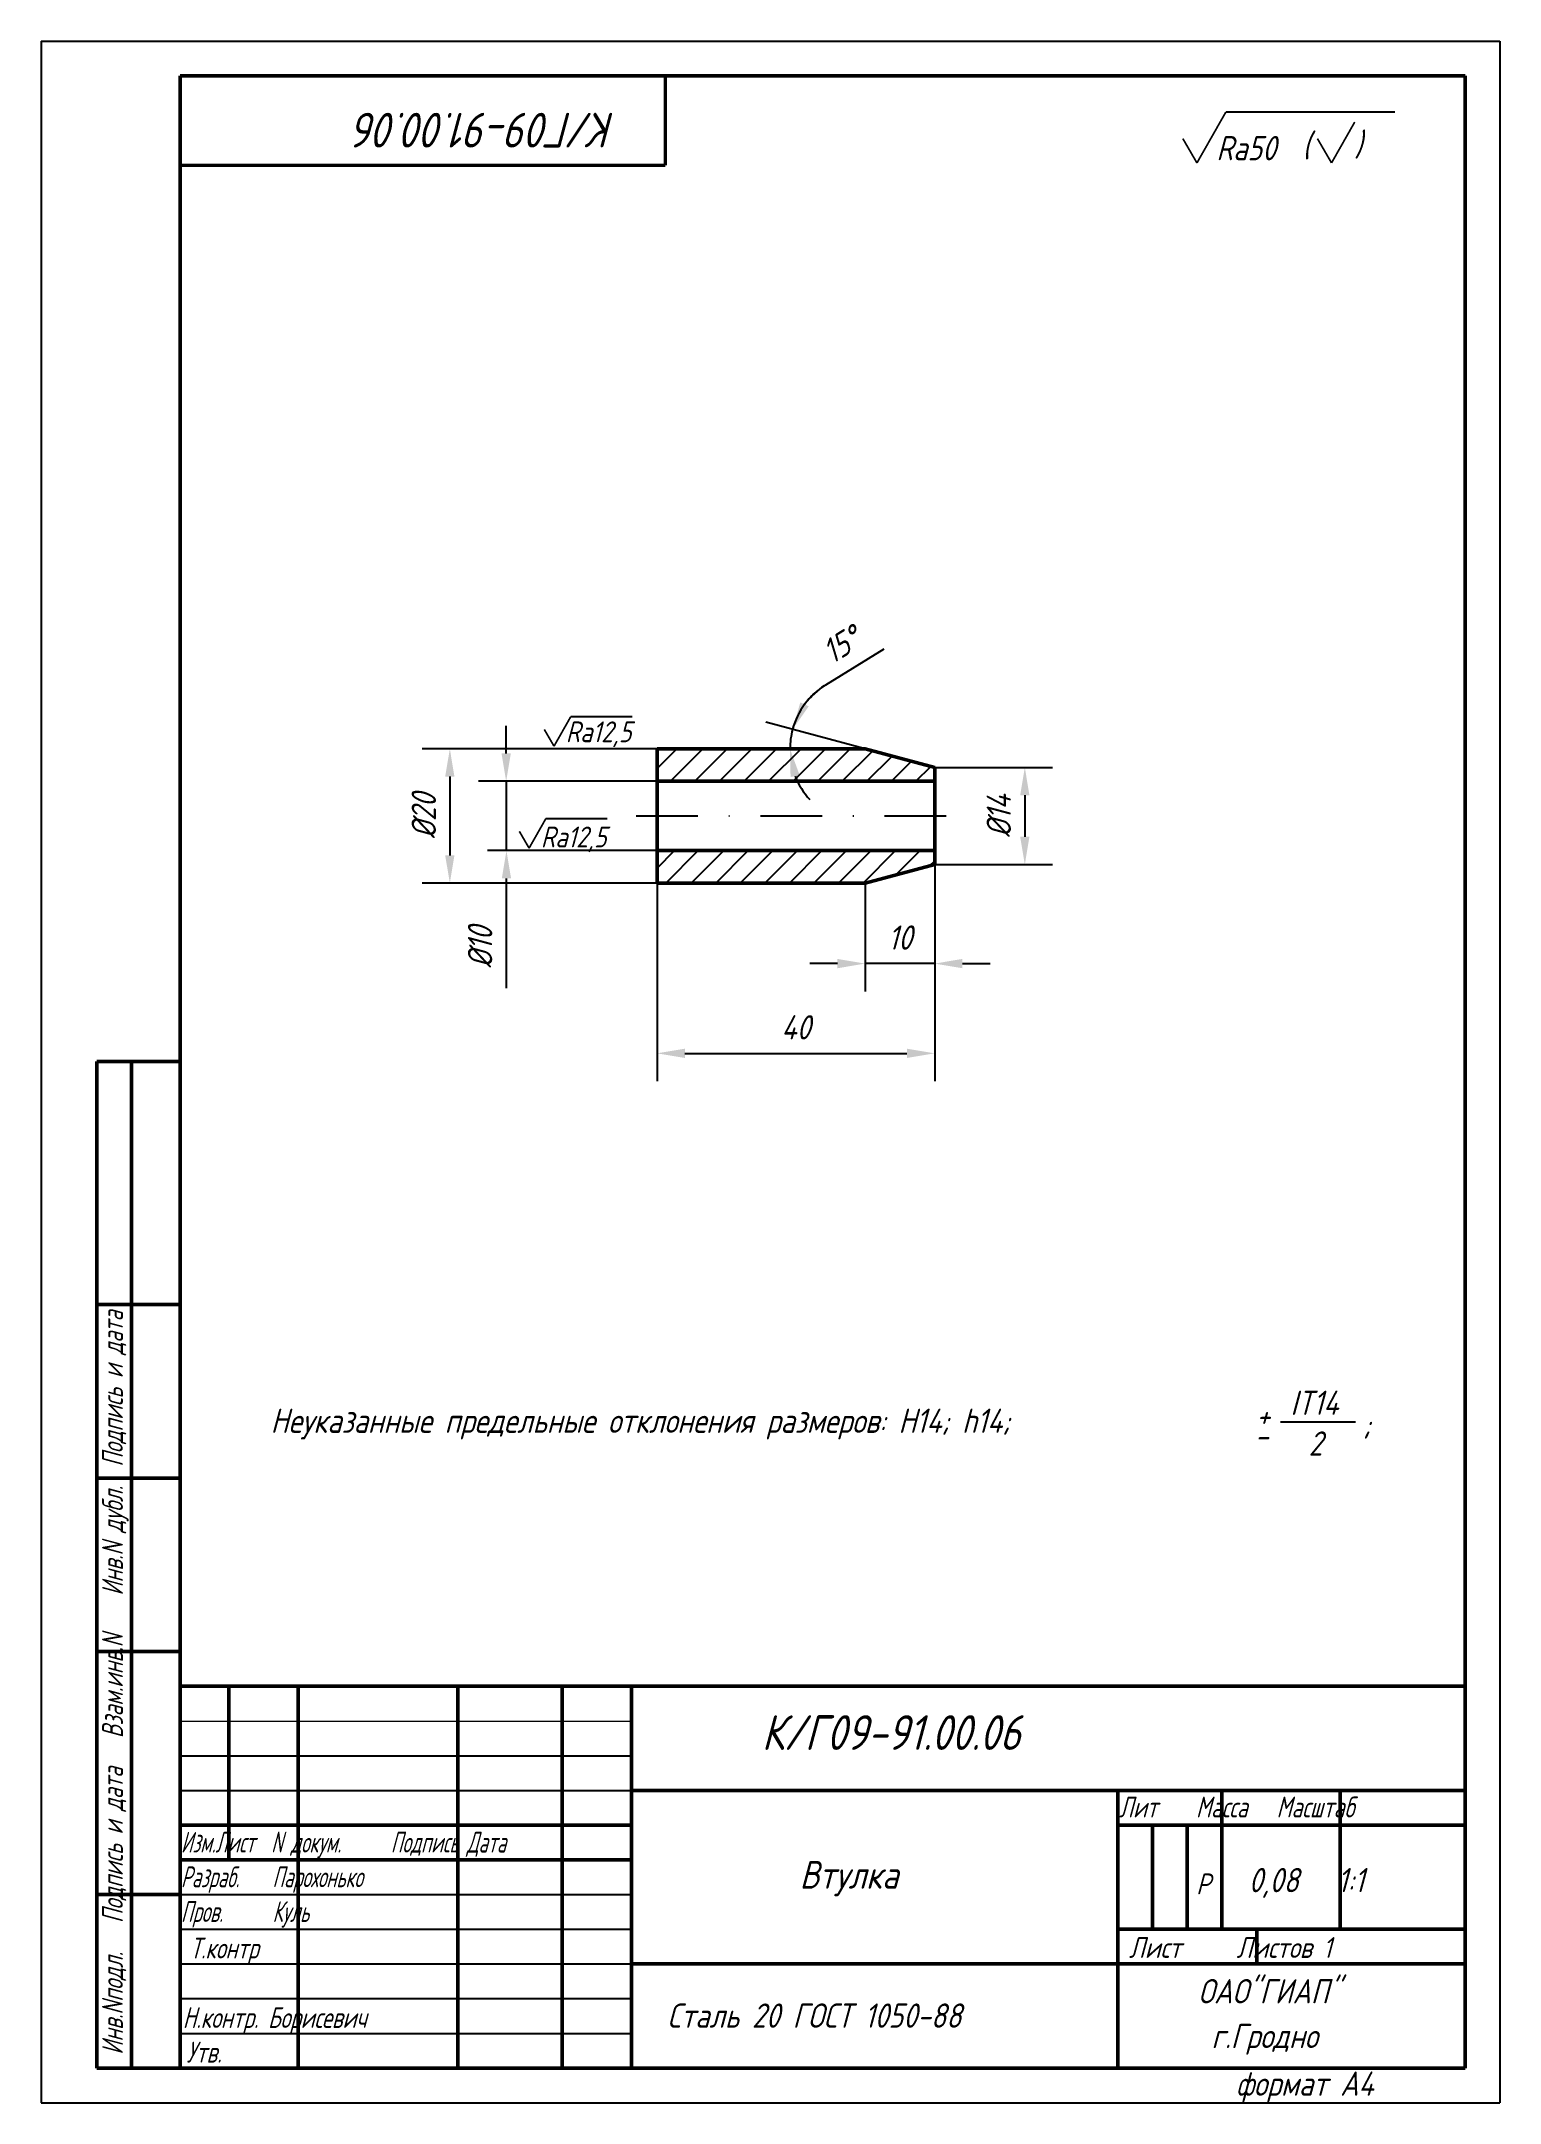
# Model space of a CAD drawing. Header units: inches. Extents: x 1065 to 7392, y 1020 to 3127.
# Drawn here: x 7181.9 to 7391.9, y 1029.4 to 1326.4 of the extents above; entities that cross this region are included whole.
import ezdxf

# ---------------------------------------------------------------- set-up
doc = ezdxf.new("R2010")
doc.units = ezdxf.units.IN
doc.header["$LTSCALE"] = 0.7
doc.header["$MEASUREMENT"] = 0
doc.linetypes.add('DASHDOT', pattern=[25.4, 12.7, -6.35, 0, -6.35])
doc.styles.add('ROMANC', font='romanc', dxfattribs={"width": 0.8, "oblique": 15, "height": 3.5})
doc.styles.get("Standard").update_dxf_attribs({"font": 'romand.shx', "width": 0.8, "oblique": 15, "height": 3.5})
doc.dimstyles.get("Standard").update_dxf_attribs({"dimtxt": 3.5, "dimasz": 4, "dimexe": 4, "dimexo": 0, "dimgap": 2, "dimtad": 1, "dimdec": 0, "dimdsep": 46, "dimtxsty": 'Standard', "dimcen": 0.09, "dimadec": 0, "dimazin": 0, "dimtfac": 1, "dimtdec": 0, "dimtmove": 0, "dimatfit": 3, "dimfxl": 0, "dimtolj": 1, "dimtzin": 0, "dimlwd": 25, "dimlwe": 25, "dimarcsym": 0})

msp = doc.modelspace()

# ---------------------------------------------------------------- texts
at = {"style": 'ROMANC', "oblique": 15, "width": 0.8}
for s, p in [('(', (7363.46, 1309.73)), (')', (7370.96, 1309.86))]:
    msp.add_text(s, height=3.5, dxfattribs=at).set_placement(p)
at = {"lineweight": 35, "insert": (7264.6, 1311.12), "char_height": 5, "width": 116.2188, "attachment_point": 1, "rotation": 180}
msp.add_mtext('К/Г09-91.00.06 ', dxfattribs=at)
at = {"lineweight": 25, "attachment_point": 1}
for s, insert, char_height, width in [('Ra50', (7351.06, 1312.78), 3.5, 29.1251), ('Ra12,5', (7257.39, 1228.44), 3, 25.3892), ('Ra12,5', (7253.8, 1213.29), 3, 25.3892), ('IT14', (7361.74, 1132.03), 3.5, 19.7907), (' Неуказанные предельные отклонения размеров: H14; h14; ', (7213.03, 1129.44), 3.5, 158.004), ('+', (7356.79, 1130.21), 3.5, 4.3989), ('2', (7364.35, 1126.16), 3.5, 17.1446), (';', (7372.17, 1128.88), 3.5, 9.0235), ('-', (7356.56, 1127.28), 3.5, 6.6548), ('{\\W0.7;Лит    Масса   Масштаб}', (7337.07, 1073.54), 3, 48.3624), ('{\\W0.6; Изм.Лист  N докум.      Подпись Дата\\P Разраб.    Парохонько\\P Пров.      Куль}', (7200.79, 1068.48), 3, 75.9719), ('0,08   1:1', (7355.72, 1063.26), 3.5, 30.5998), ('Р', (7348.15, 1062.46), 3, 4.7355), ('{\\W0.7;Т.контр}', (7203.3, 1053.22), 3, 65.7648), ('Лист     Листов 1', (7338.48, 1053.3), 3, 49.4707), ('{\\W0.7; Н.контр. Борисевич}', (7200.85, 1043.21), 3, 40.546), ('Сталь 20 ГОСТ 1050-88', (7272.01, 1043.74), 3.5, 67.3789), ('г.Гродно', (7350.37, 1040.81), 3.5, 35.0627), ('{\\W0.7;Утв.     }', (7202.79, 1038.22), 3, 39.2217), ('формат А4', (7353.89, 1033.94), 3.5, 32.7454)]:
    msp.add_mtext(s, dxfattribs=dict(at, insert=insert, char_height=char_height, width=width))
at = {"lineweight": 25, "char_height": 3.5, "attachment_point": 5, "rotation": 90}
for s, insert in [('\\A1;%%C20', (7236.95, 1214.81)), ('\\A1;%%C10', (7245.06, 1195.9))]:
    msp.add_mtext(s, dxfattribs=dict(at, insert=insert))
at = {"lineweight": 25, "insert": (7190.63, 1034.95), "char_height": 3, "width": 144.2887, "attachment_point": 1, "rotation": 90}
msp.add_mtext('{\\W0.7; Инв.Nподл.   Подпись и дата   Взам.инв.N    Инв.N дубл.  Подпись и дата}', dxfattribs=at)
at = {"lineweight": 35, "attachment_point": 1}
for s, insert, char_height, width in [('К/Г09-91.00.06', (7285.6, 1085.27), 5, 116.2188), ('ОАО"ГИАП"', (7348.45, 1047.25), 3.5, 36.171)]:
    msp.add_mtext(s, dxfattribs=dict(at, insert=insert, char_height=char_height, width=width))
at = {"lineweight": 30, "insert": (7291.06, 1064.27), "char_height": 4, "width": 61.9449, "attachment_point": 1}
msp.add_mtext('Втулка', dxfattribs=at)

# ---------------------------------------------------------------- blocks, each defined once
blk = doc.blocks.new('*D433')
at = {"color": 0, "lineweight": 25}
for p, q in [((7294.82, 1233.71), (7303.22, 1238.89)), ((7300.51, 1224.49), (7286.18, 1228.33))]:
    blk.add_line(p, q, dxfattribs=at)
for start, end in [(121.662, 165), (122.4436, 143.7218), (165, 180), (201.2782, 222.5564)]:
    blk.add_arc((7300.51, 1224.49), 10.83, start, end, dxfattribs=at)
for points in [[(7292.37, 1230.61), (7291.17, 1231.19), (7290.04, 1227.29)], [(7289.76, 1220.43), (7291.07, 1220.68), (7289.67, 1224.49)]]:
    blk.add_solid(points, dxfattribs=at)
at = {"layer": 'DEFPOINTS', "color": 0, "lineweight": 25}
for p in [(7270.54, 1224.49), (7289.71, 1225.43), (7300.51, 1224.49), (7300.51, 1224.49), (7310.51, 1221.81)]:
    blk.add_point(p, dxfattribs=at)
at = {"color": 0, "lineweight": 25, "insert": (7297.05, 1239.49), "char_height": 3.5, "attachment_point": 5, "rotation": 31.662}
blk.add_mtext('\\A1;15°', dxfattribs=at)
blk = doc.blocks.new('*D434')
at = {"color": 0, "lineweight": 25}
for p, q in [((7310.51, 1221.81), (7327.49, 1221.81)), ((7323.49, 1217.81), (7323.49, 1211.82)), ((7310.51, 1207.82), (7327.49, 1207.82))]:
    blk.add_line(p, q, dxfattribs=at)
for points in [[(7322.82, 1217.81), (7324.15, 1217.81), (7323.49, 1221.81)], [(7322.82, 1211.82), (7324.15, 1211.82), (7323.49, 1207.82)]]:
    blk.add_solid(points, dxfattribs=at)
at = {"layer": 'DEFPOINTS', "color": 0, "lineweight": 25}
for p in [(7310.51, 1221.81), (7310.51, 1207.82), (7323.49, 1207.82)]:
    blk.add_point(p, dxfattribs=at)
at = {"color": 0, "lineweight": 25, "insert": (7319.74, 1214.81), "char_height": 3.5, "attachment_point": 5, "rotation": 90}
blk.add_mtext('\\A1;%%C14', dxfattribs=at)
blk = doc.blocks.new('*D435')
at = {"color": 0, "lineweight": 25}
for p, q in [((7310.51, 1207.82), (7310.51, 1189.55)), ((7300.51, 1205.14), (7300.51, 1189.55)), ((7296.51, 1193.55), (7292.51, 1193.55)), ((7310.51, 1193.55), (7300.51, 1193.55)), ((7314.51, 1193.55), (7318.51, 1193.55))]:
    blk.add_line(p, q, dxfattribs=at)
for points in [[(7296.51, 1194.22), (7296.51, 1192.88), (7300.51, 1193.55)], [(7314.51, 1194.22), (7314.51, 1192.88), (7310.51, 1193.55)]]:
    blk.add_solid(points, dxfattribs=at)
at = {"layer": 'DEFPOINTS', "color": 0, "lineweight": 25}
for p in [(7310.51, 1207.82), (7300.51, 1205.14), (7300.51, 1193.55)]:
    blk.add_point(p, dxfattribs=at)
at = {"color": 0, "lineweight": 25, "insert": (7305.51, 1197.3), "char_height": 3.5, "attachment_point": 5}
blk.add_mtext('\\A1;10', dxfattribs=at)
blk = doc.blocks.new('*D436')
at = {"color": 0, "lineweight": 25}
for p, q in [((7310.51, 1207.82), (7310.51, 1176.62)), ((7270.54, 1205.14), (7270.54, 1176.62)), ((7274.54, 1180.62), (7306.51, 1180.62))]:
    blk.add_line(p, q, dxfattribs=at)
for points in [[(7274.54, 1181.29), (7274.54, 1179.95), (7270.54, 1180.62)], [(7306.51, 1181.29), (7306.51, 1179.95), (7310.51, 1180.62)]]:
    blk.add_solid(points, dxfattribs=at)
at = {"layer": 'DEFPOINTS', "color": 0, "lineweight": 25}
for p in [(7310.51, 1207.82), (7270.54, 1205.14), (7310.51, 1180.62)]:
    blk.add_point(p, dxfattribs=at)
at = {"color": 0, "lineweight": 25, "insert": (7290.52, 1184.37), "char_height": 3.5, "attachment_point": 5}
blk.add_mtext('\\A1;40', dxfattribs=at)

# ---------------------------------------------------------------- dimensions: what is measured, and where the dimension line sits
at = {"lineweight": 25}
dim = msp.add_angular_dim_2l(base=(7289.71, 1225.43), line1=((7300.51, 1224.49), (7270.54, 1224.49)), line2=((7310.51, 1221.81), (7300.51, 1224.49)), dimstyle='Standard', dxfattribs=at)
dim.commit()
dim.dimension.update_dxf_attribs({"geometry": '*D433', "text_midpoint": (7297.05, 1239.49)})
dim = msp.add_linear_dim(base=(7323.49, 1207.82), p1=(7310.51, 1221.81), p2=(7310.51, 1207.82), angle=90, text='%%C14', dimstyle='Standard', dxfattribs=at)
dim.commit()
dim.dimension.update_dxf_attribs({"geometry": '*D434', "text_midpoint": (7319.74, 1214.81)})
for base, p1, p2, picture, middle in [((7310.51, 1180.62), (7270.54, 1205.14), (7310.51, 1207.82), '*D436', (7290.52, 1184.37)), ((7300.51, 1193.55), (7310.51, 1207.82), (7300.51, 1205.14), '*D435', (7305.51, 1197.3))]:
    dim = msp.add_linear_dim(base=base, p1=p1, p2=p2, dimstyle='Standard', dxfattribs=at)
    dim.commit()
    dim.dimension.update_dxf_attribs({"geometry": picture, "text_midpoint": middle})

# ---------------------------------------------------------------- linework, layer by layer
for p, q in [((7181.87, 1326.43), (7181.87, 1029.43)), ((7181.87, 1326.43), (7391.87, 1326.43)), ((7391.87, 1326.43), (7391.87, 1029.43)), ((7181.87, 1029.43), (7391.87, 1029.43))]:
    msp.add_line(p, q)
at = {"lineweight": 50}
for p, q in [((7201.87, 1321.43), (7201.87, 1034.43)), ((7201.87, 1321.43), (7386.87, 1321.43)), ((7386.87, 1321.43), (7386.87, 1034.43)), ((7270.54, 1224.49), (7270.54, 1205.14)), ((7300.51, 1224.49), (7270.54, 1224.49)), ((7310.51, 1221.81), (7300.51, 1224.49)), ((7270.54, 1219.82), (7310.51, 1219.82)), ((7270.54, 1209.82), (7310.51, 1209.82)), ((7310.51, 1207.82), (7300.51, 1205.14)), ((7300.51, 1205.14), (7270.54, 1205.14)), ((7189.87, 1179.43), (7189.87, 1034.43)), ((7189.87, 1179.43), (7201.87, 1179.43)), ((7194.87, 1179.43), (7194.87, 1034.43)), ((7189.87, 1144.43), (7201.87, 1144.43)), ((7189.87, 1119.43), (7201.87, 1119.43)), ((7189.87, 1094.43), (7201.87, 1094.43)), ((7201.87, 1089.43), (7386.87, 1089.43)), ((7208.87, 1089.43), (7208.87, 1064.43)), ((7218.87, 1089.43), (7218.87, 1034.43)), ((7241.87, 1089.43), (7241.87, 1034.43)), ((7256.87, 1089.43), (7256.87, 1034.43)), ((7266.87, 1089.43), (7266.87, 1034.43)), ((7336.87, 1074.43), (7336.87, 1034.43)), ((7351.87, 1074.43), (7351.87, 1054.43)), ((7368.87, 1074.43), (7368.87, 1054.43)), ((7201.87, 1069.43), (7266.87, 1069.43)), ((7336.87, 1069.43), (7386.87, 1069.43)), ((7341.87, 1069.43), (7341.87, 1054.43)), ((7346.87, 1069.43), (7346.87, 1054.43)), ((7201.87, 1064.43), (7266.87, 1064.43)), ((7189.87, 1059.43), (7201.87, 1059.43)), ((7336.87, 1054.43), (7386.87, 1054.43)), ((7356.87, 1054.43), (7356.87, 1049.43)), ((7189.87, 1034.43), (7386.87, 1034.43))]:
    msp.add_line(p, q, dxfattribs=at)
at = {"lineweight": 25}
for p, q in [((7248.81, 1223.82), (7248.81, 1227.82)), ((7270.54, 1224.49), (7236.7, 1224.49)), ((7270.54, 1221.65), (7273.38, 1224.49)), ((7272.46, 1219.82), (7277.13, 1224.49)), ((7275.99, 1219.82), (7280.55, 1224.37)), ((7279.53, 1219.82), (7284.2, 1224.49)), ((7283.06, 1219.82), (7287.73, 1224.49)), ((7286.6, 1219.82), (7291.27, 1224.49)), ((7290.13, 1219.82), (7294.81, 1224.49)), ((7293.67, 1219.82), (7298.34, 1224.49)), ((7297.2, 1219.82), (7301.59, 1224.2)), ((7300.74, 1219.82), (7304.38, 1223.45)), ((7304.28, 1219.82), (7307.16, 1222.7)), ((7307.81, 1219.82), (7309.95, 1221.96)), ((7240.7, 1220.49), (7240.7, 1209.14)), ((7270.54, 1219.82), (7244.81, 1219.82)), ((7248.81, 1219.82), (7248.81, 1209.82)), ((7280.51, 1219.82), (7278.51, 1219.82)), ((7270.54, 1209.82), (7246.1, 1209.82)), ((7270.54, 1207.32), (7273.03, 1209.82)), ((7271.78, 1205.14), (7276.46, 1209.82)), ((7275.45, 1205.14), (7280.13, 1209.82)), ((7276.54, 1209.75), (7276.6, 1209.82)), ((7280.51, 1209.82), (7276.54, 1209.82)), ((7278.99, 1205.14), (7283.67, 1209.82)), ((7282.52, 1205.14), (7287.2, 1209.82)), ((7286.06, 1205.14), (7290.74, 1209.82)), ((7289.6, 1205.14), (7294.28, 1209.82)), ((7293.13, 1205.14), (7297.81, 1209.82)), ((7296.67, 1205.14), (7301.35, 1209.82)), ((7300.2, 1205.14), (7304.88, 1209.82)), ((7304.92, 1206.32), (7308.42, 1209.82)), ((7309.75, 1207.61), (7310.51, 1208.37)), ((7270.54, 1205.14), (7236.7, 1205.14)), ((7248.81, 1205.82), (7248.81, 1189.99)), ((7360.29, 1127.51), (7371.12, 1127.51)), ((7201.87, 1079.43), (7266.87, 1079.43)), ((7201.87, 1074.43), (7266.87, 1074.43)), ((7201.87, 1059.43), (7266.87, 1059.43)), ((7201.87, 1054.43), (7266.87, 1054.43)), ((7201.87, 1049.43), (7266.87, 1049.43)), ((7201.87, 1044.43), (7266.87, 1044.43)), ((7201.87, 1039.43), (7266.87, 1039.43))]:
    msp.add_line(p, q, dxfattribs=at)
at = {"linetype": 'Continuous', "lineweight": 50}
msp.add_line((7310.51, 1221.82), (7310.51, 1207.82), dxfattribs=at)
at = {"linetype": 'DASHDOT'}
msp.add_line((7267.53, 1214.82), (7313.78, 1214.82), dxfattribs=at)
at = {"lineweight": 15}
msp.add_line((7201.87, 1084.43), (7266.87, 1084.43), dxfattribs=at)
at = {"color": 1, "lineweight": 50}
for p, q in [((7266.87, 1074.43), (7386.87, 1074.43)), ((7266.87, 1049.43), (7386.87, 1049.43))]:
    msp.add_line(p, q, dxfattribs=at)
for points, const_width in [([(7271.72, 1308.55), (7271.72, 1321.55)], 0.5), ([(7348.27, 1308.9), (7352.44, 1316.24)], 0.25), ([(7352.44, 1316.24), (7376.8, 1316.24)], 0.3), ([(7367.65, 1308.9), (7370.99, 1314.79)], 0.25), ([(7346.24, 1312.4), (7348.27, 1308.9)], 0.25), ([(7365.62, 1312.4), (7367.65, 1308.9)], 0.25), ([(7201.72, 1308.55), (7271.72, 1308.55)], 0.5), ([(7254.3, 1227.28), (7255.7, 1224.87)], 0.25), ([(7255.7, 1224.87), (7258.11, 1229.12)], 0.25), ([(7258.11, 1229.12), (7266.98, 1229.12)], 0.3), ([(7250.71, 1212.6), (7252.11, 1210.18)], 0.25), ([(7252.11, 1210.18), (7254.52, 1214.43)], 0.25), ([(7254.52, 1214.43), (7263.4, 1214.43)], 0.3)]:
    msp.add_lwpolyline(points, dxfattribs=dict(const_width=const_width))
at = {"lineweight": 25}
for points in [[(7240.03, 1220.49), (7241.36, 1220.49), (7240.7, 1224.49)], [(7248.14, 1223.82), (7249.48, 1223.82), (7248.81, 1219.82)], [(7240.03, 1209.14), (7241.36, 1209.14), (7240.7, 1205.14)], [(7248.18, 1205.82), (7249.52, 1205.82), (7248.85, 1209.82)]]:
    msp.add_solid(points, dxfattribs=at)

msp.set_redraw_order([(e.dxf.handle, doc.entitydb.next_handle()) for e in msp.query("TEXT MTEXT ATTDEF DIMENSION ARC_DIMENSION")])  # texts and dimensions are drawn at this point

doc.saveas('drawing.dxf')
